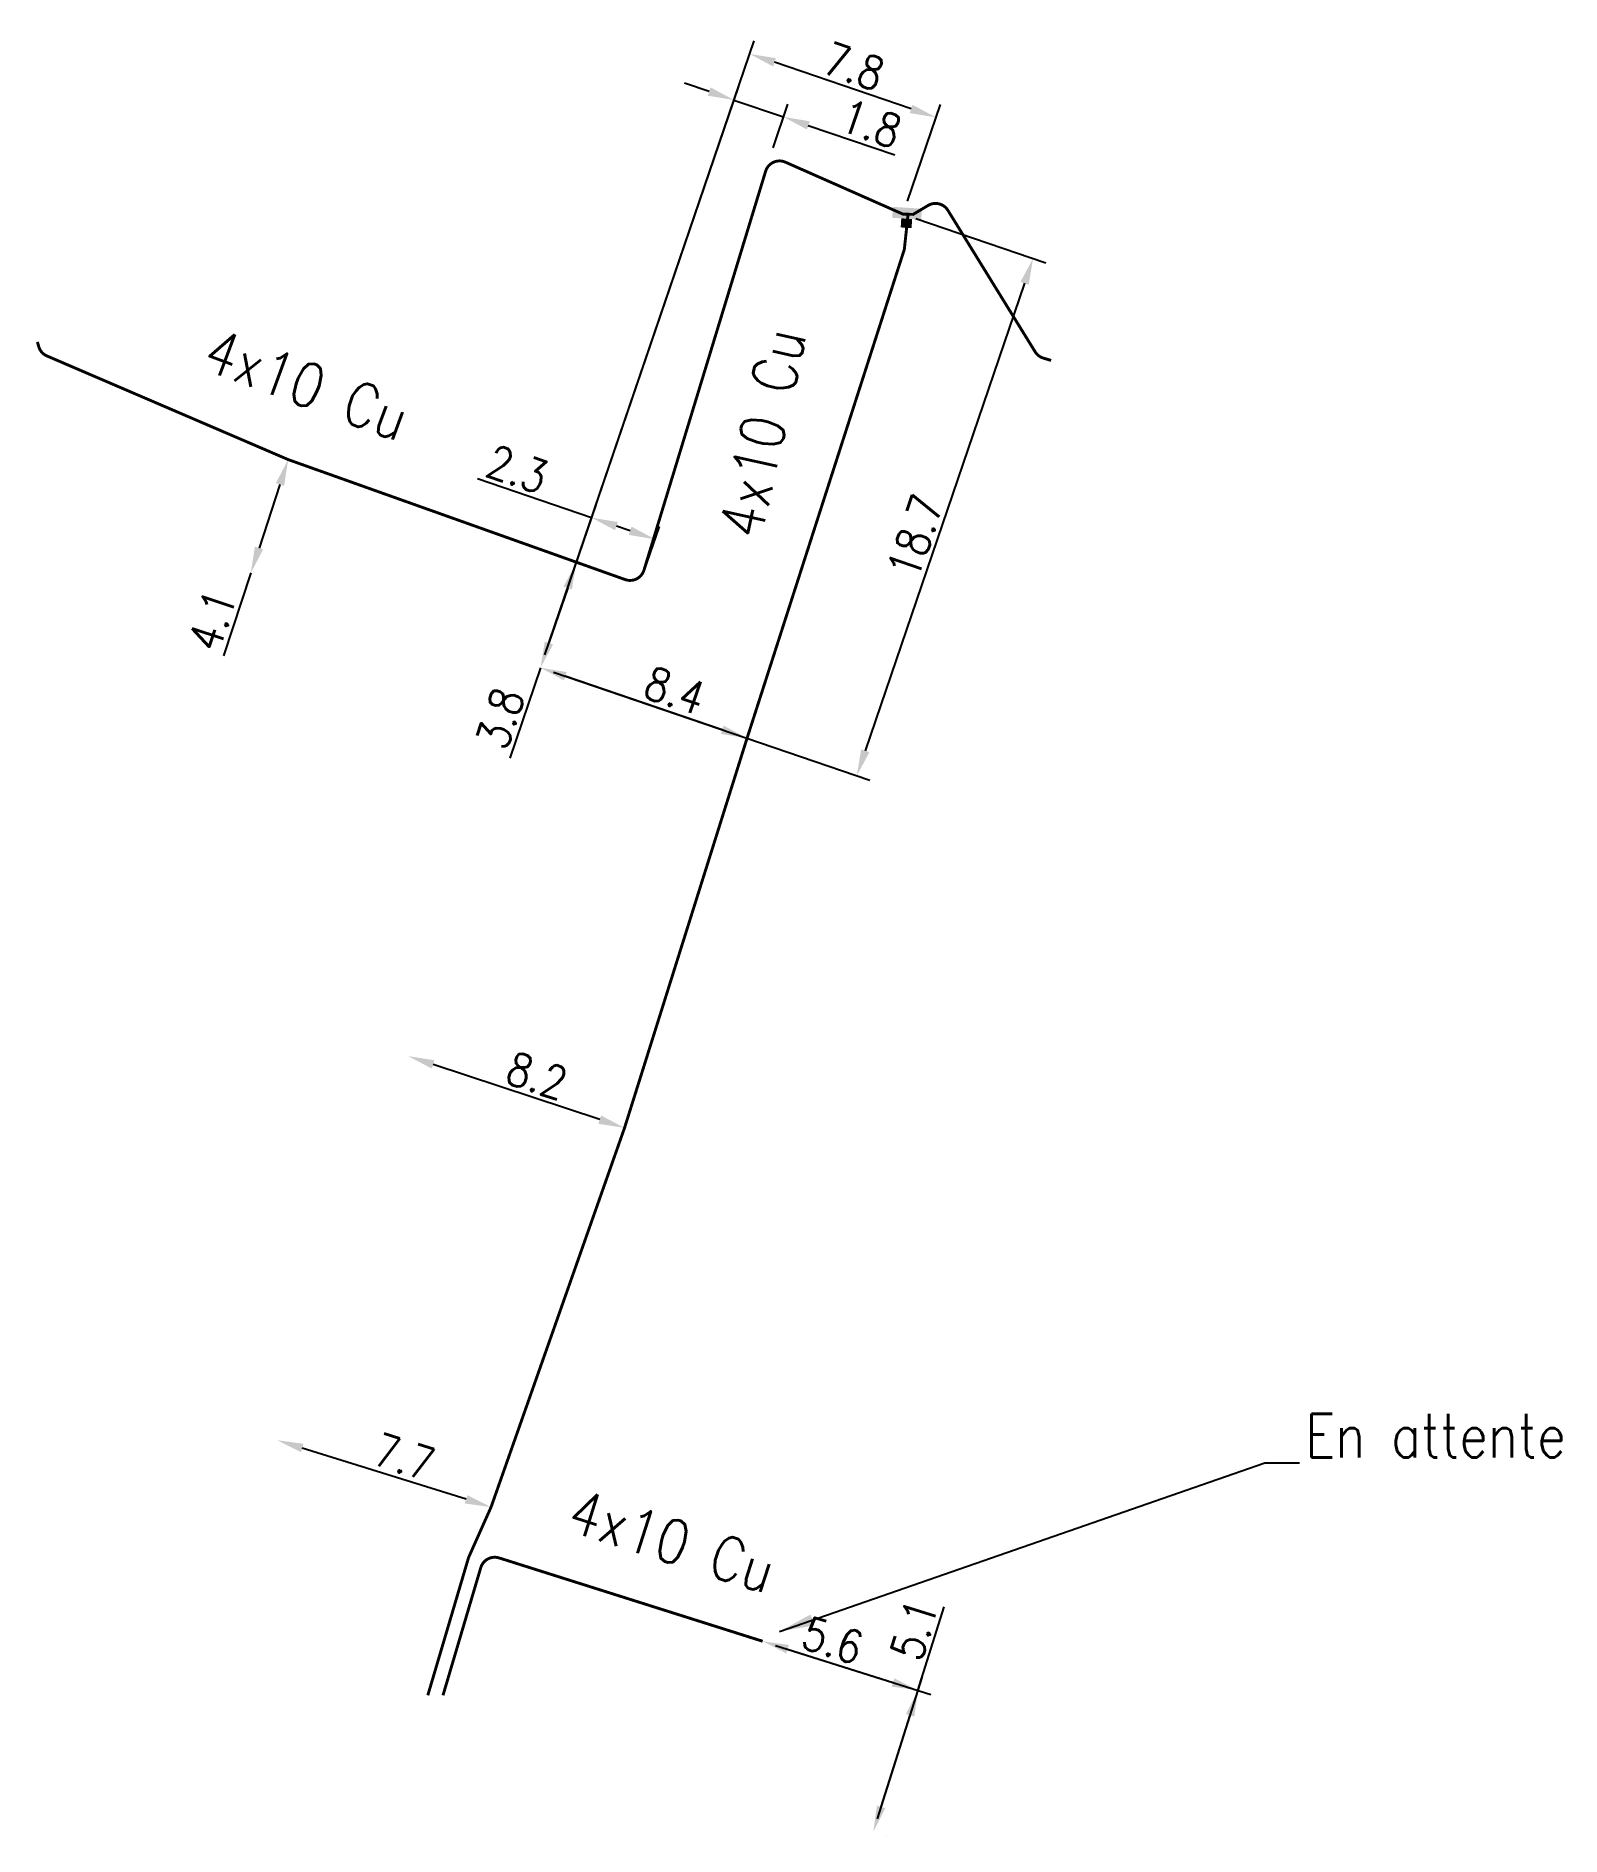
# Model space of a CAD drawing. Header units: millimetres. Extents: x 185116 to 185972, y 126995 to 127892.
# Drawn here: x 185433.7 to 185486.1, y 126995.2 to 127057 of the extents above; entities that cross this region are included whole.
import ezdxf
from ezdxf.enums import TextEntityAlignment as Align

# ---------------------------------------------------------------- set-up
doc = ezdxf.new("R2010")
doc.units = ezdxf.units.MM
doc.header["$PDMODE"] = 34
doc.linetypes.add('E_ST_Cu', pattern=[2000, 1000, 1000])
doc.layers.get('0').update_dxf_attribs({"linetype": 'CONTINUOUS'})
doc.layers.get('Defpoints').update_dxf_attribs({"linetype": 'CONTINUOUS'})
doc.layers.add('E_110', color=1, linetype='CONTINUOUS')
doc.layers.add('E_300', color=7, linetype='CONTINUOUS')
doc.styles.add('M_ROMANS', font='ROMANS.shx', dxfattribs={"width": 0.75})
doc.styles.get("Standard").update_dxf_attribs({"font": 'romans.shx', "width": 0.85})
doc.dimstyles.get("Standard").update_dxf_attribs({"dimtxt": 1.5, "dimasz": 1.2, "dimexe": 0.625, "dimexo": 0.625, "dimgap": 0.25, "dimtad": 1, "dimdec": 1, "dimzin": 0, "dimdsep": 46, "dimtxsty": 'Standard', "dimcen": -0.5, "dimadec": 0, "dimazin": 0, "dimtfac": 1, "dimtdec": 1, "dimtmove": 0, "dimatfit": 3, "dimfxl": 0, "dimtolj": 1, "dimtzin": 0, "dimarcsym": 0})

msp = doc.modelspace()

# ---------------------------------------------------------------- texts
at = {"layer": 'E_110', "linetype": 'Continuous', "width": 0.85}
for rotation, p in [(339.6315, (185442.972, 127045.037)), (77.56442, (185458.626, 127043.376)), (342.42997, (185455.526, 127005.3))]:
    msp.add_text('4x10 Cu', height=1.5, rotation=rotation, dxfattribs=at).set_placement(p, align=Align.MIDDLE)
at = {"layer": 'E_110', "linetype": 'Continuous', "insert": (185477.28, 127008.927), "char_height": 1.5, "attachment_point": 4}
msp.add_mtext('\\A1;En attente', dxfattribs=at)

# ---------------------------------------------------------------- blocks, each defined once
blk = doc.blocks.new('*D21')
at = {"layer": 'Defpoints', "color": 0, "linetype": 'Continuous', "transparency": 16777216}
for p in [(185442.329, 127042.458), (185441.045, 127038.564), (185441.045, 127038.564)]:
    blk.add_point(p, dxfattribs=at)
at = {"layer": 'E_110', "color": 0, "linetype": 'Continuous', "lineweight": -2, "transparency": 16777216}
for p, q in [((185442.047, 127041.603), (185441.327, 127039.419)), ((185441.045, 127038.564), (185440.104, 127035.71))]:
    blk.add_line(p, q, dxfattribs=at)
at = {"layer": 'E_110', "color": 0, "linetype": 'Continuous', "transparency": 16777216}
for points in [[(185441.905, 127041.65), (185442.189, 127041.556), (185442.329, 127042.458)], [(185441.184, 127039.466), (185441.469, 127039.372), (185441.045, 127038.564)]]:
    blk.add_solid(points, dxfattribs=at)
at = {"layer": 'E_110', "color": 0, "linetype": 'Continuous', "transparency": 16777216, "insert": (185439.721, 127036.944), "char_height": 1.125, "attachment_point": 5, "rotation": 71.75228}
blk.add_mtext('\\A1;4.1', dxfattribs=at)
blk = doc.blocks.new('*D22')
at = {"layer": 'Defpoints', "color": 0, "linetype": 'Continuous', "transparency": 16777216}
for p in [(185452.228, 127038.902), (185451.002, 127035.305), (185451.002, 127035.305)]:
    blk.add_point(p, dxfattribs=at)
at = {"layer": 'E_110', "color": 0, "linetype": 'Continuous', "lineweight": -2, "transparency": 16777216}
for p, q in [((185451.938, 127038.05), (185451.292, 127036.157)), ((185451.002, 127035.305), (185449.944, 127032.202))]:
    blk.add_line(p, q, dxfattribs=at)
at = {"layer": 'E_110', "color": 0, "linetype": 'Continuous', "transparency": 16777216}
for points in [[(185451.796, 127038.098), (185452.08, 127038.001), (185452.228, 127038.902)], [(185451.15, 127036.205), (185451.434, 127036.108), (185451.002, 127035.305)]]:
    blk.add_solid(points, dxfattribs=at)
at = {"layer": 'E_110', "color": 0, "linetype": 'Continuous', "transparency": 16777216, "insert": (185449.618, 127033.569), "char_height": 1.125, "attachment_point": 5, "rotation": 71.17564}
blk.add_mtext('\\A1;3.8', dxfattribs=at)
blk = doc.blocks.new('*D23')
at = {"layer": 'Defpoints', "color": 0, "linetype": 'Continuous', "transparency": 16777216}
for p in [(185458.192, 127056.397), (185463.46, 127050.891), (185451.002, 127035.305)]:
    blk.add_point(p, dxfattribs=at)
at = {"layer": 'E_110', "color": 0, "linetype": 'Continuous', "lineweight": -2, "transparency": 16777216}
for p, q in [((185451.153, 127035.749), (185458.344, 127056.841)), ((185463.742, 127054.506), (185459.044, 127056.107)), ((185463.612, 127051.335), (185464.745, 127054.659))]:
    blk.add_line(p, q, dxfattribs=at)
at = {"layer": 'E_110', "color": 0, "linetype": 'Continuous', "transparency": 16777216}
for points in [[(185459.093, 127056.249), (185458.996, 127055.965), (185458.192, 127056.397)], [(185463.79, 127054.648), (185463.693, 127054.364), (185464.594, 127054.215)]]:
    blk.add_solid(points, dxfattribs=at)
at = {"layer": 'E_110', "color": 0, "linetype": 'Continuous', "transparency": 16777216, "insert": (185461.773, 127055.969), "char_height": 1.125, "attachment_point": 5, "rotation": 341.17564}
blk.add_mtext('\\A1;7.8', dxfattribs=at)
blk = doc.blocks.new('*D24')
at = {"layer": 'Defpoints', "color": 0, "linetype": 'Continuous', "transparency": 16777216}
for p in [(185463.46, 127050.891), (185451.002, 127035.305), (185461.874, 127031.599)]:
    blk.add_point(p, dxfattribs=at)
at = {"layer": 'E_110', "color": 0, "linetype": 'Continuous', "lineweight": -2, "transparency": 16777216}
for p, q in [((185463.904, 127050.74), (185468.375, 127049.215)), ((185467.641, 127048.515), (185462.165, 127032.45)), ((185451.446, 127035.154), (185462.318, 127031.447))]:
    blk.add_line(p, q, dxfattribs=at)
at = {"layer": 'E_110', "color": 0, "linetype": 'Continuous', "transparency": 16777216}
for points in [[(185467.499, 127048.563), (185467.783, 127048.466), (185467.932, 127049.367)], [(185462.023, 127032.499), (185462.307, 127032.402), (185461.874, 127031.599)]]:
    blk.add_solid(points, dxfattribs=at)
at = {"layer": 'E_110', "color": 0, "linetype": 'Continuous', "transparency": 16777216, "insert": (185463.885, 127039.821), "char_height": 1.125, "attachment_point": 5, "rotation": 71.17564}
blk.add_mtext('\\A1;18.7', dxfattribs=at)
blk = doc.blocks.new('*D25')
at = {"layer": 'Defpoints', "color": 0, "linetype": 'Continuous', "transparency": 16777216}
for p in [(185457.652, 127054.812), (185458.842, 127052.724), (185451.002, 127035.305)]:
    blk.add_point(p, dxfattribs=at)
at = {"layer": 'E_110', "color": 0, "linetype": 'Continuous', "lineweight": -2, "transparency": 16777216}
for p, q in [((185451.153, 127035.749), (185457.803, 127055.255)), ((185456.8, 127055.102), (185455.948, 127055.393)), ((185457.652, 127054.812), (185459.356, 127054.231)), ((185458.993, 127053.168), (185459.507, 127054.675)), ((185460.207, 127053.941), (185463.181, 127052.927))]:
    blk.add_line(p, q, dxfattribs=at)
at = {"layer": 'E_110', "color": 0, "linetype": 'Continuous', "transparency": 16777216}
for points in [[(185456.848, 127055.244), (185456.752, 127054.96), (185457.652, 127054.812)], [(185460.256, 127054.082), (185460.159, 127053.799), (185459.356, 127054.231)]]:
    blk.add_solid(points, dxfattribs=at)
at = {"layer": 'E_110', "color": 0, "linetype": 'Continuous', "transparency": 16777216, "insert": (185462.362, 127053.998), "char_height": 1.125, "attachment_point": 5, "rotation": 341.17564}
blk.add_mtext('\\A1;1.8', dxfattribs=at)
blk = doc.blocks.new('*D26')
at = {"layer": 'Defpoints', "color": 0, "linetype": 'Continuous', "transparency": 16777216}
for p in [(185452.76, 127040.462), (185454.405, 127038.16), (185451.002, 127035.305)]:
    blk.add_point(p, dxfattribs=at)
at = {"layer": 'E_110', "color": 0, "linetype": 'Continuous', "lineweight": -2, "transparency": 16777216}
for p, q in [((185452.76, 127040.462), (185448.835, 127041.801)), ((185451.153, 127035.749), (185452.911, 127040.906)), ((185454.085, 127040.011), (185453.612, 127040.172)), ((185454.556, 127038.603), (185455.088, 127040.164))]:
    blk.add_line(p, q, dxfattribs=at)
at = {"layer": 'E_110', "color": 0, "linetype": 'Continuous', "transparency": 16777216}
for points in [[(185453.66, 127040.314), (185453.564, 127040.03), (185452.76, 127040.462)], [(185454.134, 127040.153), (185454.037, 127039.869), (185454.937, 127039.72)]]:
    blk.add_solid(points, dxfattribs=at)
at = {"layer": 'E_110', "color": 0, "linetype": 'Continuous', "transparency": 16777216, "insert": (185450.202, 127042.127), "char_height": 1.125, "attachment_point": 5, "rotation": 341.17564}
blk.add_mtext('\\A1;2.3', dxfattribs=at)
blk = doc.blocks.new('*D27')
at = {"layer": 'Defpoints', "color": 0, "linetype": 'Continuous', "transparency": 16777216}
for p in [(185451.002, 127035.305), (185451.002, 127035.305), (185458.101, 127032.885)]:
    blk.add_point(p, dxfattribs=at)
at = {"layer": 'E_110', "color": 0, "linetype": 'Continuous', "lineweight": -2, "transparency": 16777216}
blk.add_line((185457.249, 127033.175), (185451.854, 127035.015), dxfattribs=at)
at = {"layer": 'E_110', "color": 0, "linetype": 'Continuous', "transparency": 16777216}
for points in [[(185451.902, 127035.157), (185451.805, 127034.873), (185451.002, 127035.305)], [(185457.297, 127033.317), (185457.201, 127033.033), (185458.101, 127032.885)]]:
    blk.add_solid(points, dxfattribs=at)
at = {"layer": 'E_110', "color": 0, "linetype": 'Continuous', "transparency": 16777216, "insert": (185455.621, 127034.523), "char_height": 1.125, "attachment_point": 5, "rotation": 341.17564}
blk.add_mtext('\\A1;8.4', dxfattribs=at)
blk = doc.blocks.new('*D28')
at = {"layer": 'Defpoints', "color": 0, "linetype": 'Continuous', "transparency": 16777216}
for p in [(185446.453, 127021.961), (185446.453, 127021.961), (185453.909, 127019.554)]:
    blk.add_point(p, dxfattribs=at)
at = {"layer": 'E_110', "color": 0, "linetype": 'Continuous', "lineweight": -2, "transparency": 16777216}
for p, q in [((185453.036, 127019.78), (185447.307, 127021.678)), ((185453.762, 127019.109), (185453.743, 127019.052))]:
    blk.add_line(p, q, dxfattribs=at)
at = {"layer": 'E_110', "color": 0, "linetype": 'Continuous', "transparency": 16777216}
for points in [[(185447.354, 127021.82), (185447.26, 127021.536), (185446.453, 127021.961)], [(185453.083, 127019.922), (185452.989, 127019.637), (185453.89, 127019.497)]]:
    blk.add_solid(points, dxfattribs=at)
at = {"layer": 'E_110', "color": 0, "linetype": 'Continuous', "transparency": 16777216, "insert": (185450.879, 127021.284), "char_height": 1.125, "attachment_point": 5, "rotation": 341.66661}
blk.add_mtext('\\A1;8.2', dxfattribs=at)
blk = doc.blocks.new('*D29')
at = {"layer": 'Defpoints', "color": 0, "linetype": 'Continuous', "transparency": 16777216}
for p in [(185441.954, 127008.765), (185441.954, 127008.765), (185449.302, 127006.466)]:
    blk.add_point(p, dxfattribs=at)
at = {"layer": 'E_110', "color": 0, "linetype": 'Continuous', "lineweight": -2, "transparency": 16777216}
blk.add_line((185448.443, 127006.735), (185442.812, 127008.497), dxfattribs=at)
at = {"layer": 'E_110', "color": 0, "linetype": 'Continuous', "transparency": 16777216}
for points in [[(185442.857, 127008.64), (185442.768, 127008.354), (185441.954, 127008.765)], [(185448.488, 127006.878), (185448.398, 127006.592), (185449.302, 127006.466)]]:
    blk.add_solid(points, dxfattribs=at)
at = {"layer": 'E_110', "color": 0, "linetype": 'Continuous', "transparency": 16777216, "insert": (185446.315, 127008.186), "char_height": 1.125, "attachment_point": 5, "rotation": 342.62419}
blk.add_mtext('\\A1;7.7', dxfattribs=at)
blk = doc.blocks.new('E_300_01')
at = {"color": 0, "linetype": 'Continuous'}
for points in [[(-0.375, 1.375), (0.375, 1.375), (-0.375, 0.75), (0.375, 0.75)], [(-1, 0.75), (-1, 0), (1, 0.75), (1, 0)]]:
    blk.add_solid(points, dxfattribs=at)
at = {"color": 0, "linetype": 'Continuous', "style": 'M_ROMANS', "width": 0.75, "flags": 3}
for tag, p in [('DEF_LEG', (0, -4.25)), ('DEF_COUP', (0, -6.75)), ('DEF_TYPE', (0, -9.25))]:
    blk.add_attdef(tag, text='', height=1.2, dxfattribs=at).set_placement(p, align=Align.MIDDLE)
blk = doc.blocks.new('*D30')
at = {"layer": 'Defpoints', "color": 0, "linetype": 'Continuous', "transparency": 16777216}
for p in [(185458.636, 127001.858), (185462.439, 126995.308), (185462.439, 126995.308)]:
    blk.add_point(p, dxfattribs=at)
at = {"layer": 'E_110', "color": 0, "linetype": 'Continuous', "lineweight": -2, "transparency": 16777216}
for p, q in [((185463.976, 127000.171), (185464.881, 127003.037)), ((185459.083, 127001.717), (185464.423, 127000.03)), ((185462.71, 126996.166), (185463.705, 126999.313)), ((185462.886, 126995.167), (185462.886, 126995.167))]:
    blk.add_line(p, q, dxfattribs=at)
at = {"layer": 'E_110', "color": 0, "linetype": 'Continuous', "transparency": 16777216}
for points in [[(185463.562, 126999.358), (185463.848, 126999.268), (185463.976, 127000.171)], [(185462.567, 126996.211), (185462.853, 126996.121), (185462.439, 126995.308)]]:
    blk.add_solid(points, dxfattribs=at)
at = {"layer": 'E_110', "color": 0, "linetype": 'Continuous', "transparency": 16777216, "insert": (185463.849, 127002.259), "char_height": 1.125, "attachment_point": 5, "rotation": 72.46245}
blk.add_mtext('\\A1;5.1', dxfattribs=at)
blk = doc.blocks.new('*D31')
at = {"layer": 'Defpoints', "color": 0, "linetype": 'Continuous', "transparency": 16777216}
for p in [(185458.636, 127001.858), (185463.976, 127000.171), (185462.439, 126995.308)]:
    blk.add_point(p, dxfattribs=at)
at = {"layer": 'E_110', "color": 0, "linetype": 'Continuous', "lineweight": -2, "transparency": 16777216}
for p, q in [((185459.494, 127001.587), (185463.118, 127000.442)), ((185462.58, 126995.755), (185464.117, 127000.618))]:
    blk.add_line(p, q, dxfattribs=at)
at = {"layer": 'E_110', "color": 0, "linetype": 'Continuous', "transparency": 16777216}
for points in [[(185459.539, 127001.73), (185459.449, 127001.444), (185458.636, 127001.858)], [(185463.163, 127000.585), (185463.072, 127000.299), (185463.976, 127000.171)]]:
    blk.add_solid(points, dxfattribs=at)
at = {"layer": 'E_110', "color": 0, "linetype": 'Continuous', "transparency": 16777216, "insert": (185461.044, 127001.884), "char_height": 1.125, "attachment_point": 5, "rotation": 342.46245}
blk.add_mtext('\\A1;5.6', dxfattribs=at)

# ---------------------------------------------------------------- dimensions: what is measured, and where the dimension line sits
at = {"layer": 'E_110', "linetype": 'Continuous'}
for base, p1, p2, angle, text, picture, middle in [((185458.192, 127056.397), (185463.46, 127050.891), (185451.002, 127035.305), 341.17564, '7.8', '*D23', (185461.531, 127055.259)), ((185461.874, 127031.599), (185463.46, 127050.891), (185451.002, 127035.305), 71.17564, '18.7', '*D24', (185464.595, 127039.579)), ((185451.002, 127035.305), (185458.101, 127032.885), (185451.002, 127035.305), 341.17564, '8.4', '*D27', (185455.379, 127033.813)), ((185446.453, 127021.961), (185453.909, 127019.554), (185446.453, 127021.961), 341.66661, '8.2', '*D28', (185450.643, 127020.572))]:
    dim = msp.add_linear_dim(base=base, p1=p1, p2=p2, angle=angle, text=text, dimstyle='Standard', override={"dimscale": 0.75}, dxfattribs=at)
    dim.commit()
    dim.dimension.update_dxf_attribs({"geometry": picture, "text_midpoint": middle, "dimtype": 160})
for base, p1, p2, angle, picture, middle in [((185457.652, 127054.812), (185458.842, 127052.724), (185451.002, 127035.305), 341.17564, '*D25', (185462.12, 127053.288)), ((185452.76, 127040.462), (185454.405, 127038.16), (185451.002, 127035.305), 341.17564, '*D26', (185449.96, 127041.417)), ((185441.045, 127038.564), (185442.329, 127042.458), (185441.045, 127038.564), 71.75228, '*D21', (185440.434, 127036.71)), ((185451.002, 127035.305), (185452.228, 127038.902), (185451.002, 127035.305), 71.17564, '*D22', (185450.328, 127033.327)), ((185441.954, 127008.765), (185449.302, 127006.466), (185441.954, 127008.765), 342.62419, '*D29', (185446.091, 127007.471)), ((185462.439, 126995.308), (185458.636, 127001.858), (185462.439, 126995.308), 72.46245, '*D30', (185464.564, 127002.033)), ((185463.976, 127000.171), (185458.636, 127001.858), (185462.439, 126995.308), 162.46245, '*D31', (185460.818, 127001.169))]:
    dim = msp.add_linear_dim(base=base, p1=p1, p2=p2, angle=angle, dimstyle='Standard', override={"dimscale": 0.75}, dxfattribs=at)
    dim.commit()
    dim.dimension.update_dxf_attribs({"geometry": picture, "text_midpoint": middle, "dimtype": 160})

# ---------------------------------------------------------------- linework, layer by layer
at = {"layer": 'E_110', "linetype": 'E_ST_Cu', "const_width": 0.1, "flags": 128}
for points in [[(185433.711, 127046.502), (185433.752, 127046.349, 0.229704), (185434.037, 127046.019), (185442.329, 127042.458), (185453.912, 127038.335, 0.427702), (185454.558, 127038.66), (185458.739, 127052.365, -0.449792), (185459.419, 127052.677), (185463.46, 127050.891), (185463.809, 127050.883), (185464.152, 127051.087), (185464.322, 127051.189, -0.409734), (185465.004, 127051.022), (185468.003, 127046.161, 0.183123), (185468.284, 127045.945), (185468.554, 127045.864)], [(185447.128, 127000), (185448.52, 127004.702, -0.033054), (185448.542, 127004.764), (185449.302, 127006.466), (185453.89, 127019.497), (185458.101, 127032.885), (185463.507, 127049.681), (185463.635, 127050.887)], [(185458.636, 127001.858), (185449.578, 127004.721, 0.419621), (185448.948, 127004.386), (185447.65, 127000)]]:
    msp.add_lwpolyline(points, format="xyb", dxfattribs=at)

# ---------------------------------------------------------------- block references
at = {"layer": 'E_300', "xscale": 0.5, "yscale": 0.5, "zscale": 0.5, "rotation": 176.399223448334}
msp.add_blockref('E_300_01', (185463.612, 127051.109), dxfattribs=at)

msp.set_redraw_order([(e.dxf.handle, doc.entitydb.next_handle()) for e in msp.query("TEXT MTEXT ATTDEF DIMENSION ARC_DIMENSION")])  # texts and dimensions are drawn at this point

# ---------------------------------------------------------------- leaders
at = {"layer": 'E_110', "linetype": 'Continuous'}
msp.add_leader([(185459.216, 127002.196), (185475.893, 127007.99), (185477.093, 127007.99)], dimstyle='Standard', dxfattribs=at)

doc.saveas('drawing.dxf')
